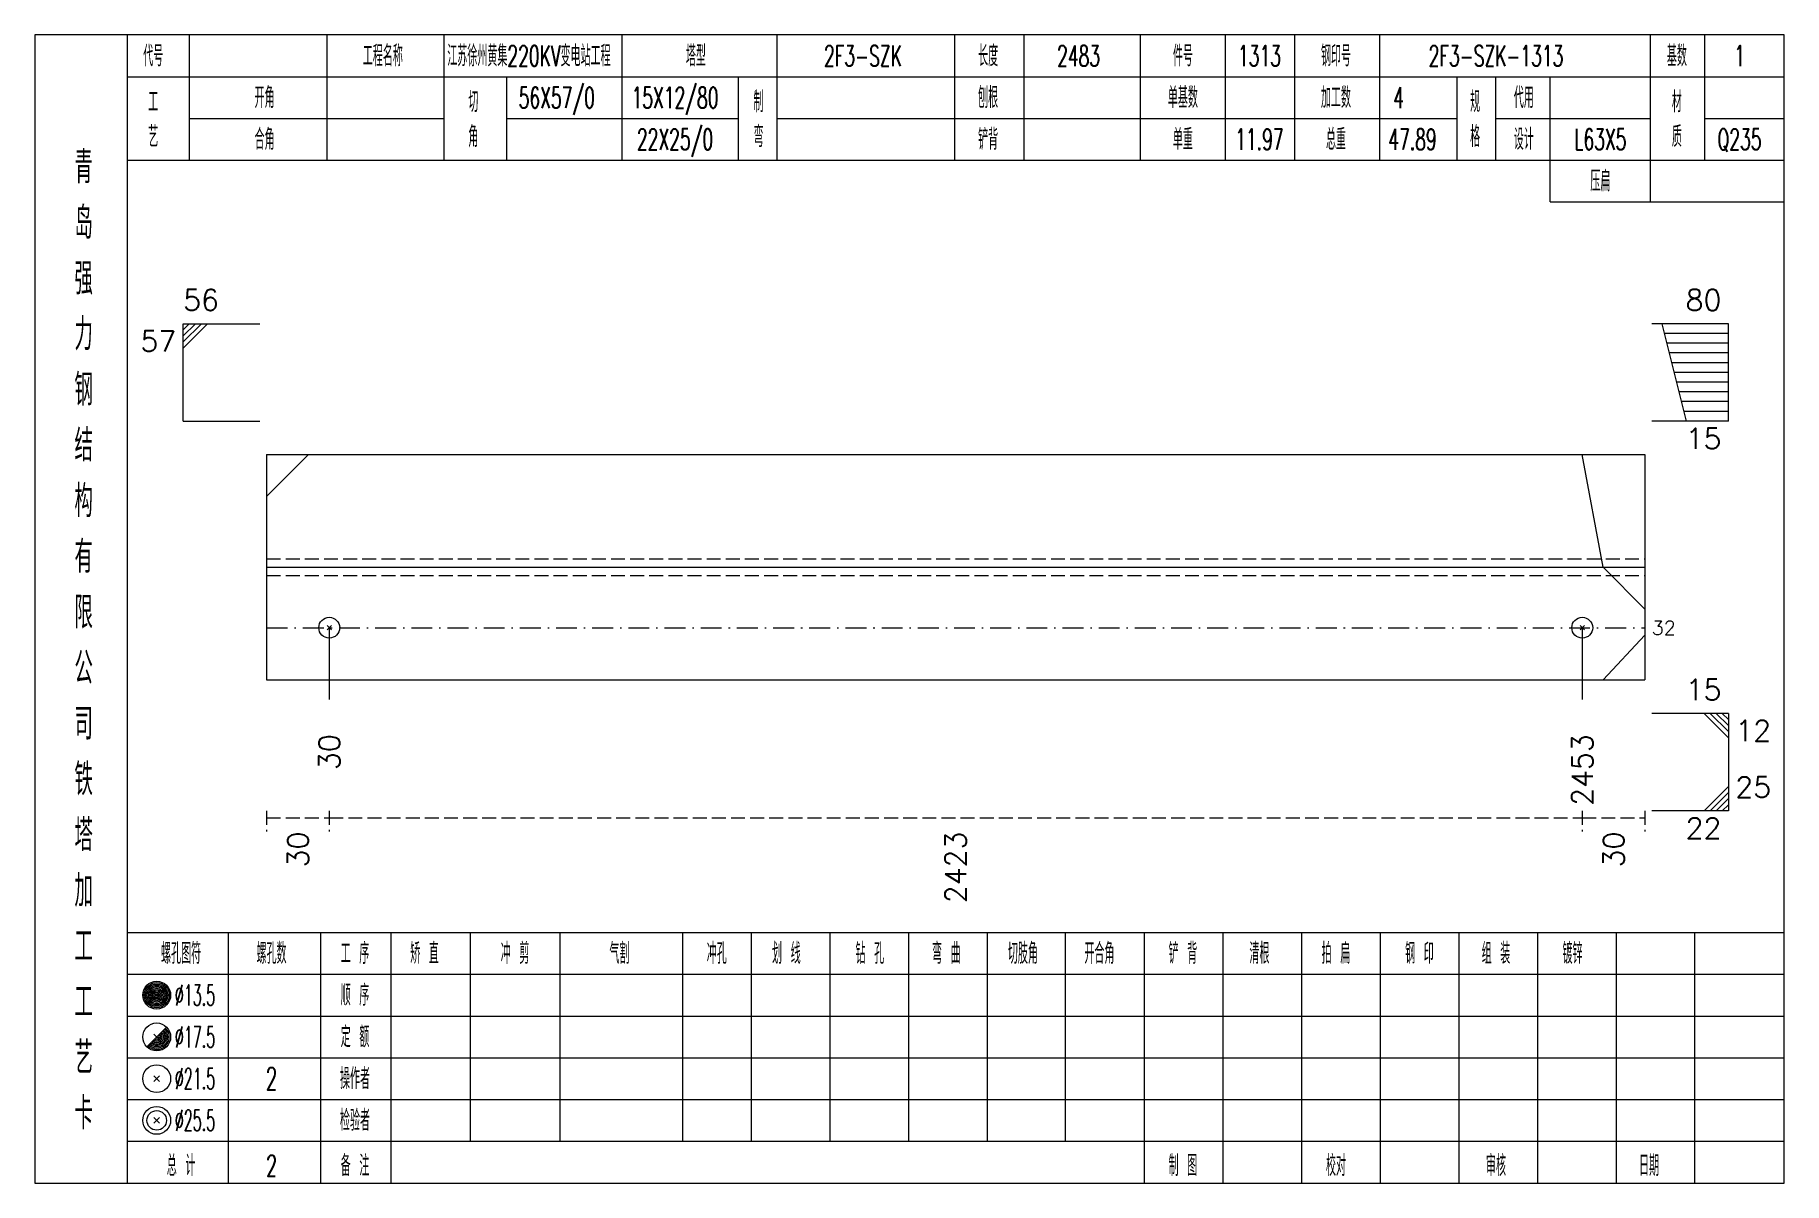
# Model space of a CAD drawing. Extents: x 0 to 4623, y -1159 to 4890.
# Drawn here: x 622.8 to 874.2, y 225 to 390 of the extents above; entities that cross this region are included whole.
import ezdxf
from ezdxf.enums import TextEntityAlignment as Align

# ---------------------------------------------------------------- set-up
doc = ezdxf.new("R2010")
doc.units = 0
doc.header["$MEASUREMENT"] = 0
doc.linetypes.add('一点画线', pattern=[5.2, 3, -1, 0.2, -1])
doc.linetypes.add('虚线', pattern=[2.75, 2, -0.75])
doc.layers.get('0').update_dxf_attribs({"linetype": 'CONTINUOUS', "lineweight": 25})
for name, color, linetype, lineweight in [('1', 7, 'CONTINUOUS', 25), ('4', 7, 'CONTINUOUS', 25), ('5', 7, 'CONTINUOUS', 25)]:
    doc.layers.add(name, color=color, linetype=linetype, lineweight=lineweight)
doc.styles.get("Standard").update_dxf_attribs({"font": 'simplex.shx', "width": 0.7, "height": 3, "bigfont": 'gbhzfs.shx'})

msp = doc.modelspace()

# ---------------------------------------------------------------- texts
at = {"color": 7, "linetype": 'Continuous', "lineweight": 13}
for s, p in [('56', (644.1, 349.5)), ('25', (867.2, 279.5))]:
    msp.add_text(s, height=3, dxfattribs=at).set_placement(p, align=Align.BOTTOM_LEFT)
for s, p in [('80', (865.2, 349.5)), ('15', (865.2, 293.5))]:
    msp.add_text(s, height=3, dxfattribs=at).set_placement(p, align=Align.BOTTOM_RIGHT)
for s, p in [('57', (643.1, 347.5)), ('15', (865.2, 333.5)), ('22', (865.2, 277.5))]:
    msp.add_text(s, height=3, dxfattribs=at).set_placement(p, align=Align.TOP_RIGHT)
msp.add_text('32', height=2, dxfattribs=at).set_placement((855.2, 304.81), align=Align.MIDDLE_LEFT)
msp.add_text('12', height=3, dxfattribs=at).set_placement((867.2, 291.5), align=Align.TOP_LEFT)
at = {"color": 8, "linetype": 'Continuous', "lineweight": 9}
for s, p in [('30', (660.6, 275.5)), ('2423', (755.15, 275.5)), ('30', (849.7, 275.5))]:
    msp.add_text(s, height=3, rotation=90, dxfattribs=at).set_placement(p, align=Align.MIDDLE_RIGHT)
at = {"layer": '1', "color": 7, "linetype": 'Continuous', "lineweight": 13}
for s, p in [('30', (665.1, 289.5)), ('2453', (845.2, 289.5))]:
    msp.add_text(s, height=3, rotation=90, dxfattribs=at).set_placement(p, align=Align.MIDDLE_RIGHT)
at = {"layer": '4', "color": 1, "linetype": 'Continuous', "lineweight": 13}
for s, height, width, p in [('代号', 3, 0.6, (639.8, 387)), ('工程名称', 3, 0.6, (672.8, 387)), ('江苏徐州黄集220KV变电站工程', 3, 0.6, (693.8, 387)), ('塔型', 3, 0.6, (717.8, 387)), ('2F3-SZK', 3, 0.6, (741.8, 387)), ('长度', 3, 0.6, (759.8, 387)), ('2483', 3, 0.6, (772.8, 387)), ('件号', 3, 0.6, (787.8, 387)), ('1313', 3, 0.6, (798.8, 387)), ('钢印号', 3, 0.6, (809.8, 387)), ('2F3-SZK-1313', 3, 0.6, (832.8, 387)), ('基数', 3, 0.6, (858.8, 387)), ('1', 3, 0.6, (867.8, 387)), ('开角', 3, 0.6, (655.8, 381)), ('56X57/0', 3, 0.6, (697.8, 381)), ('15X12/80', 3, 0.6, (714.8, 381)), ('制', 3, 0.6, (726.8, 380.4)), ('刨根', 3, 0.6, (759.8, 381)), ('单基数', 3, 0.6, (787.8, 381)), ('加工数', 3, 0.6, (809.8, 381)), ('4', 3, 0.6, (818.8, 381)), ('规', 3, 0.6, (829.8, 380.4)), ('代用', 3, 0.6, (836.8, 381)), ('材', 3, 0.6, (858.8, 380.4)), ('工', 3, 0.6, (639.8, 380.4)), ('切', 3, 0.6, (685.8, 380.4)), ('艺', 3, 0.6, (639.8, 375.4)), ('角', 3, 0.6, (685.8, 375.4)), ('弯', 3, 0.6, (726.8, 375.4)), ('格', 3, 0.6, (829.8, 375.4)), ('质', 3, 0.6, (858.8, 375.4)), ('合角', 3, 0.6, (655.8, 375)), ('22X25/0', 3, 0.6, (714.8, 375)), ('铲背', 3, 0.6, (759.8, 375)), ('单重', 3, 0.6, (787.8, 375)), ('11.97', 3, 0.6, (798.8, 375)), ('总重', 3, 0.6, (809.8, 375)), ('47.89', 3, 0.6, (820.8, 375)), ('设计', 3, 0.6, (836.8, 375)), ('L63X5', 3, 0.6, (847.8, 375)), ('Q235', 3, 0.6, (867.8, 375)), ('青', 4.6, 0.8, (629.8, 371)), ('压扁', 3, 0.6, (847.8, 369)), ('岛', 4.6, 0.8, (629.8, 363)), ('强', 4.6, 0.8, (629.8, 355)), ('力', 4.6, 0.8, (629.8, 347)), ('钢', 4.6, 0.8, (629.8, 339)), ('结', 4.6, 0.8, (629.8, 331)), ('构', 4.6, 0.8, (629.8, 323)), ('有', 4.6, 0.8, (629.8, 315)), ('限', 4.6, 0.8, (629.8, 307)), ('公', 4.6, 0.8, (629.8, 299)), ('司', 4.6, 0.8, (629.8, 291)), ('铁', 4.6, 0.8, (629.8, 283)), ('塔', 4.6, 0.8, (629.8, 275)), ('加', 4.6, 0.8, (629.8, 267)), ('工', 4.6, 0.8, (629.8, 259)), ('螺孔图符', 3, 0.6, (643.8, 258)), ('螺孔数', 3, 0.6, (656.8, 258)), ('工 序', 3, 0.6, (668.8, 258)), ('矫 直', 3, 0.6, (678.8, 258)), ('冲 剪', 3, 0.6, (691.8, 258)), ('气割', 3, 0.6, (706.8, 258)), ('冲孔', 3, 0.6, (720.8, 258)), ('划 线', 3, 0.6, (730.8, 258)), ('钻 孔', 3, 0.6, (742.8, 258)), ('弯 曲', 3, 0.6, (753.8, 258)), ('切肢角', 3, 0.6, (764.8, 258)), ('开合角', 3, 0.6, (775.8, 258)), ('铲 背', 3, 0.6, (787.8, 258)), ('清根', 3, 0.6, (798.8, 258)), ('拍 扁', 3, 0.6, (809.8, 258)), ('钢 印', 3, 0.6, (821.8, 258)), ('组 装', 3, 0.6, (832.8, 258)), ('镀锌', 3, 0.6, (843.8, 258)), ('工', 4.6, 0.8, (629.8, 251)), ('%%C13.5', 3, 0.5, (645.8, 252)), ('顺 序', 3, 0.6, (668.8, 252)), ('%%C17.5', 3, 0.5, (645.8, 246)), ('定 额', 3, 0.6, (668.8, 246)), ('艺', 4.6, 0.8, (629.8, 243)), ('%%C21.5', 3, 0.5, (645.8, 240)), ('2', 3.2, 0.6, (656.8, 240)), ('操作者', 3, 0.6, (668.8, 240)), ('卡', 4.6, 0.8, (629.8, 235)), ('%%C25.5', 3, 0.5, (645.8, 234)), ('检验者', 3, 0.6, (668.8, 234)), ('总 计', 3, 0.6, (643.8, 227.5)), ('2', 3, 0.6, (656.8, 227.5)), ('备 注', 3, 0.6, (668.8, 227.5)), ('制 图', 3, 0.6, (787.8, 227.5)), ('校对', 3, 0.6, (809.8, 227.5)), ('审核', 3, 0.6, (832.8, 227.5)), ('日期', 3, 0.6, (854.8, 227.5))]:
    msp.add_text(s, height=height, dxfattribs=dict(at, width=width)).set_placement(p, align=Align.MIDDLE_CENTER)

# ---------------------------------------------------------------- blocks, each defined once
blk = doc.blocks.new('孔21.5')
at = {"layer": '5', "color": 7, "linetype": 'Continuous', "lineweight": 13}
for p, q in [((-0.2, -0.2), (0.2, 0.2)), ((-0.2, 0.2), (0.2, -0.2))]:
    blk.add_line(p, q, dxfattribs=at)
blk.add_circle((0, 0), 1, dxfattribs=at)

# ---------------------------------------------------------------- linework, layer by layer
at = {"color": 7, "linetype": 'Continuous', "lineweight": 13}
for p, q in [((644.1, 348.5), (655.1, 348.5)), ((644.1, 334.5), (644.1, 348.5)), ((644.975, 348.5), (644.1, 347.625)), ((645.85, 348.5), (644.1, 346.75)), ((646.725, 348.5), (644.1, 345.875)), ((647.6, 348.5), (644.1, 345)), ((866.2, 348.5), (855.2, 348.5)), ((860.2, 334.5), (856.7, 348.5)), ((866.2, 347.1), (857.05, 347.1)), ((866.2, 334.5), (866.2, 348.5)), ((866.2, 345.7), (857.4, 345.7)), ((866.2, 344.3), (857.75, 344.3)), ((866.2, 342.9), (858.1, 342.9)), ((866.2, 341.5), (858.45, 341.5)), ((866.2, 340.1), (858.8, 340.1)), ((866.2, 338.7), (859.15, 338.7)), ((866.2, 337.3), (859.5, 337.3)), ((644.1, 334.5), (655.1, 334.5)), ((866.2, 334.5), (855.2, 334.5)), ((866.2, 335.9), (859.85, 335.9)), ((656.1, 323.69), (662.1, 329.69)), ((848.2, 313.5), (845.2, 329.69)), ((854.2, 307.5), (848.2, 313.5)), ((665.1, 304.81), (665.1, 294.5)), ((845.2, 304.81), (845.2, 294.5)), ((854.2, 303.734), (848.2, 297.31)), ((866.2, 292.5), (855.2, 292.5)), ((862.7, 292.5), (866.2, 289)), ((863.575, 292.5), (866.2, 289.875)), ((864.45, 292.5), (866.2, 290.75)), ((865.325, 292.5), (866.2, 291.625)), ((866.2, 292.5), (866.2, 278.5)), ((862.7, 278.5), (866.2, 282)), ((863.575, 278.5), (866.2, 281.125)), ((864.45, 278.5), (866.2, 280.25)), ((865.325, 278.5), (866.2, 279.375)), ((866.2, 278.5), (855.2, 278.5))]:
    msp.add_line(p, q, dxfattribs=at)
at = {"color": 7, "linetype": 'Continuous', "lineweight": 18}
for p, q in [((656.1, 329.69), (656.1, 297.31)), ((656.1, 329.69), (854.2, 329.69)), ((854.2, 329.69), (854.2, 297.31)), ((656.1, 313.5), (854.2, 313.5))]:
    msp.add_line(p, q, dxfattribs=at)
at = {"color": 1, "linetype": '虚线', "lineweight": 18}
for p, q in [((656.1, 314.69), (854.2, 314.69)), ((656.1, 312.31), (854.2, 312.31))]:
    msp.add_line(p, q, dxfattribs=at)
at = {"color": 3, "linetype": '一点画线', "lineweight": 13}
msp.add_line((656.1, 304.81), (854.2, 304.81), dxfattribs=at)
at = {"color": 8, "linetype": '虚线', "lineweight": 9}
for p, q in [((656.1, 278.5), (656.1, 275.5)), ((656.1, 277.5), (665.1, 277.5)), ((665.1, 278.5), (665.1, 275.5)), ((665.1, 278.5), (665.1, 275.5)), ((665.1, 277.5), (845.2, 277.5)), ((845.2, 278.5), (845.2, 275.5)), ((845.2, 278.5), (845.2, 275.5)), ((845.2, 277.5), (854.2, 277.5)), ((854.2, 278.5), (854.2, 275.5))]:
    msp.add_line(p, q, dxfattribs=at)
at = {"layer": '1', "color": 7, "linetype": 'Continuous', "lineweight": 18}
msp.add_line((656.1, 297.31), (854.2, 297.31), dxfattribs=at)
at = {"layer": '4', "color": 1, "linetype": 'Continuous', "lineweight": 18}
for p, q in [((636.1, 225), (636.1, 390)), ((645, 372), (645, 390)), ((664.8, 372), (664.8, 390)), ((681.6, 372), (681.6, 390)), ((707.2, 372), (707.2, 390)), ((729.5, 372), (729.5, 390)), ((755, 372), (755, 390)), ((765, 372), (765, 390)), ((781.7, 372), (781.7, 390)), ((793.9, 372), (793.9, 390)), ((803.9, 372), (803.9, 390)), ((816.1, 372), (816.1, 390)), ((855, 366), (855, 390)), ((862.8, 372), (862.8, 390)), ((636.1, 384), (874.2, 384)), ((690.6, 372), (690.6, 384)), ((723.9, 372), (723.9, 384)), ((827.2, 372), (827.2, 384)), ((832.8, 372), (832.8, 384)), ((840.6, 366), (840.6, 384)), ((645, 378), (681.6, 378)), ((690.6, 378), (723.9, 378)), ((729.5, 378), (827.2, 378)), ((832.8, 378), (855, 378)), ((862.8, 378), (874.2, 378)), ((636.1, 372), (874.2, 372)), ((840.6, 366), (874.2, 366)), ((636.1, 261), (874.2, 261)), ((650.6, 225), (650.6, 261)), ((663.9, 225), (663.9, 261)), ((674, 225), (674, 261)), ((685.4, 231), (685.4, 261)), ((698.3, 231), (698.3, 261)), ((715.9, 231), (715.9, 261)), ((725.8, 231), (725.8, 261)), ((737.1, 231), (737.1, 261)), ((748.4, 231), (748.4, 261)), ((759.7, 231), (759.7, 261)), ((770.9, 231), (770.9, 261)), ((782.3, 231), (782.3, 261)), ((793.6, 231), (793.6, 261)), ((804.9, 231), (804.9, 261)), ((816.2, 231), (816.2, 261)), ((827.5, 231), (827.5, 261)), ((838.8, 231), (838.8, 261)), ((850.1, 231), (850.1, 261)), ((861.4, 231), (861.4, 261)), ((636.1, 255), (874.2, 255)), ((636.1, 249), (874.2, 249)), ((636.1, 243), (874.2, 243)), ((636.1, 237), (874.2, 237)), ((636.1, 231), (874.2, 231)), ((782.3, 225), (782.3, 231)), ((793.6, 225), (793.6, 231)), ((804.9, 225), (804.9, 231)), ((816.2, 225), (816.2, 231)), ((827.5, 225), (827.5, 231)), ((838.8, 225), (838.8, 231)), ((850.1, 225), (850.1, 231)), ((861.4, 225), (861.4, 231))]:
    msp.add_line(p, q, dxfattribs=at)
at = {"layer": '4', "color": 7, "linetype": 'Continuous', "lineweight": 13}
for p, q in [((640.1, 251.8), (640.5, 252.2)), ((640.5, 251.8), (640.1, 252.2)), ((638.886, 244.586), (641.714, 247.414)), ((639.9, 246.4), (640.7, 245.6)), ((639.9, 239.6), (640.7, 240.4)), ((639.9, 240.4), (640.7, 239.6)), ((639.9, 233.6), (640.7, 234.4)), ((639.9, 234.4), (640.7, 233.6))]:
    msp.add_line(p, q, dxfattribs=at)
at = {"layer": '4', "color": 1, "linetype": 'Continuous', "lineweight": 18}
msp.add_lwpolyline([(622.8, 390), (622.8, 225), (874.2, 225), (874.2, 390)], close=True, dxfattribs=at)
at = {"layer": '4', "color": 7, "linetype": 'Continuous', "lineweight": 13}
for centre, radius in [((640.3, 252), 2), ((640.3, 252), 1.8), ((640.3, 252), 1.6), ((640.3, 252), 1.4), ((640.3, 252), 1.2), ((640.3, 252), 1), ((640.3, 252), 0.8), ((640.3, 252), 0.6), ((640.3, 252), 0.4), ((640.3, 252), 0.2), ((640.3, 246), 2), ((640.3, 240), 2), ((640.3, 234), 2), ((640.3, 234), 1.4)]:
    msp.add_circle(centre, radius, dxfattribs=at)
for radius in [1.8, 1.6, 1.4, 1.2, 1, 0.8, 0.6, 0.4, 0.2]:
    msp.add_arc((640.3, 246), radius, 225, 45, dxfattribs=at)

# ---------------------------------------------------------------- block references
at = {"layer": '1', "color": 7, "linetype": 'Continuous', "lineweight": 13, "xscale": 1.5, "yscale": 1.5, "zscale": 1.5}
for p in [(665.1, 304.81), (845.2, 304.81)]:
    msp.add_blockref('孔21.5', p, dxfattribs=at)

msp.set_redraw_order([(e.dxf.handle, doc.entitydb.next_handle()) for e in msp.query("TEXT MTEXT ATTDEF DIMENSION ARC_DIMENSION")])  # texts and dimensions are drawn at this point

doc.saveas('drawing.dxf')
